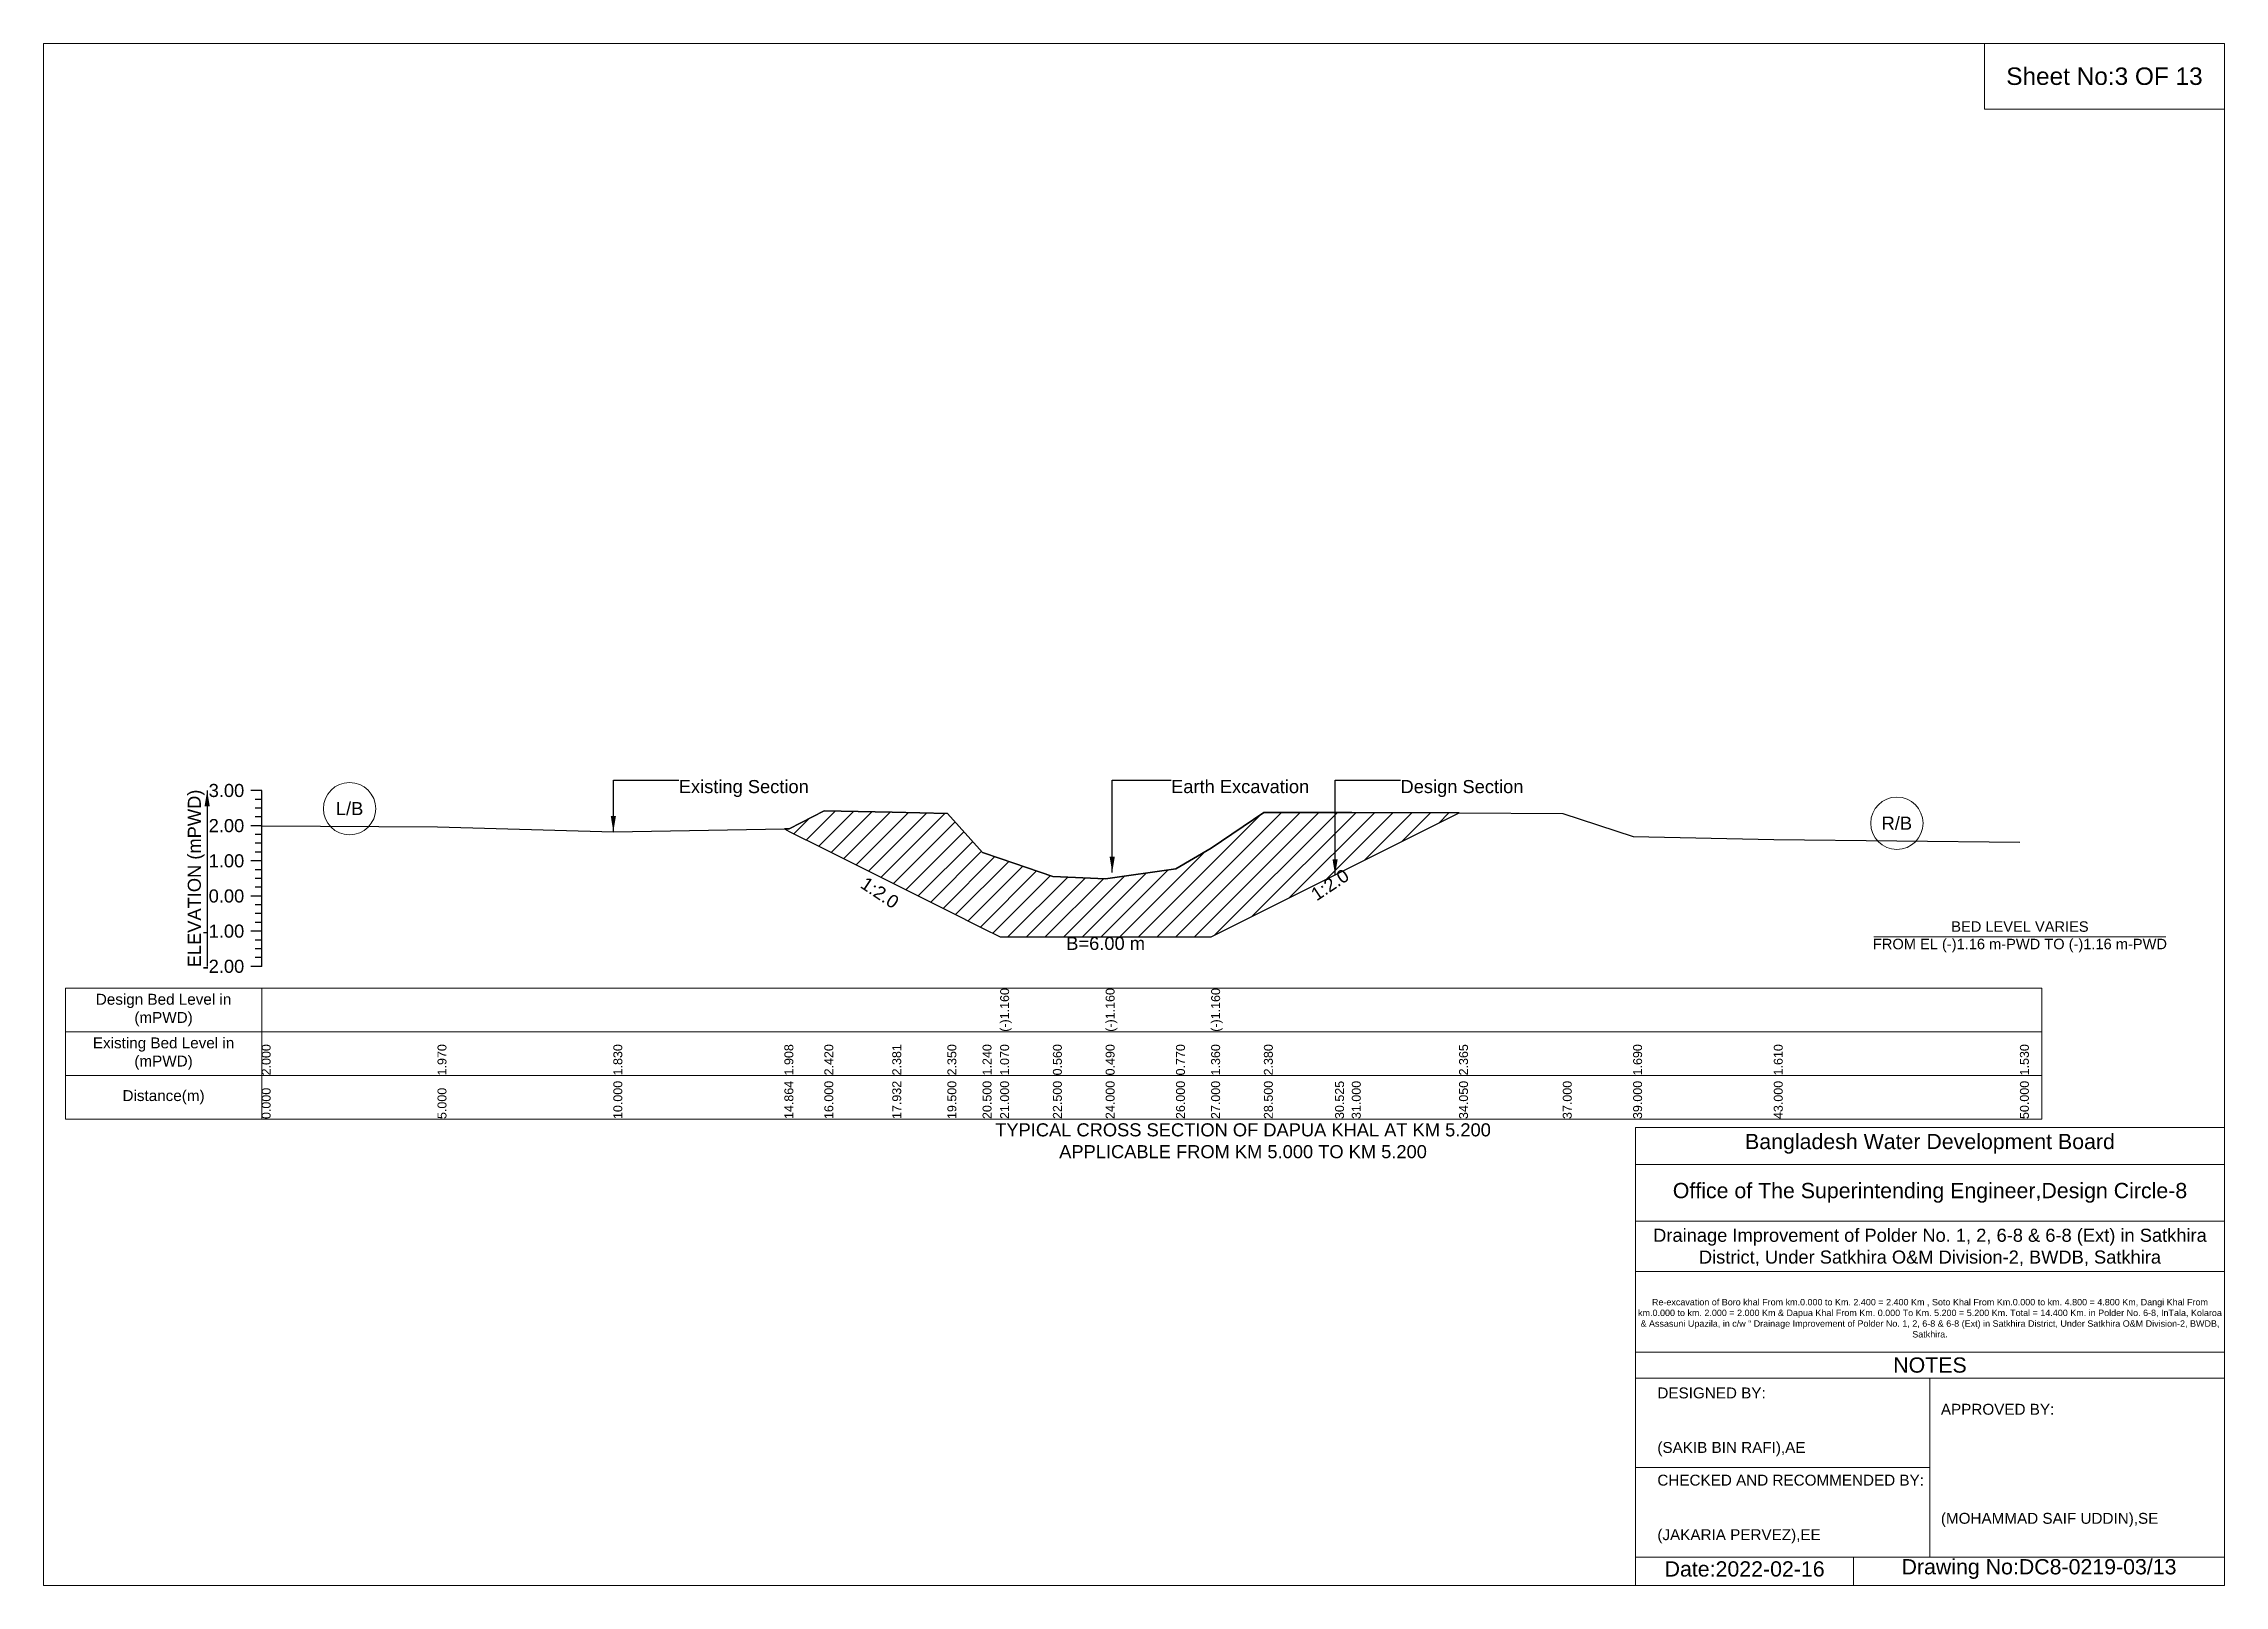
# Model space of a CAD drawing. Header units: inches. Extents: x 91000 to 538000, y -5656 to 0.
# Drawn here: x 430000 to 438000, y -5656 to 0 of the extents above; entities that cross this region are included whole.
import ezdxf

# ---------------------------------------------------------------- set-up
doc = ezdxf.new("R2010")
doc.units = ezdxf.units.IN
doc.header["$LTSCALE"] = 7
doc.header["$MEASUREMENT"] = 0
for name, color, linetype, lineweight in [('Cross section Data Border', 7, 'Continuous', 9), ('Cross Section Labels', 7, 'Continuous', 9), ('Existing_Bed_Level for Xsection', 7, 'Continuous', 25)]:
    doc.layers.add(name, color=color, linetype=linetype, lineweight=lineweight)
doc.styles.get("Standard").update_dxf_attribs({"font": 'arial.ttf'})
doc.dimstyles.get("Standard").update_dxf_attribs({"dimtxt": 45, "dimasz": 60, "dimexe": 0.18, "dimexo": 0.0625, "dimgap": 0.09, "dimtad": 0, "dimtih": 1, "dimtoh": 1, "dimdec": 4, "dimzin": 0, "dimdsep": 46, "dimtxsty": 'Standard', "dimcen": 0.09, "dimadec": 0, "dimazin": 0, "dimtfac": 1, "dimtdec": 4, "dimtofl": 0, "dimtmove": 0, "dimatfit": 3, "dimfxl": 1, "dimtolj": 1, "dimtzin": 0, "dimarcsym": 0})

msp = doc.modelspace()

# ---------------------------------------------------------------- texts
at = {"layer": 'Cross section Data Border', "char_height": 40, "width": 640, "attachment_point": 5}
for s, insert in [('Design Bed Level in (mPWD)', (430440, -3545.21)), ('Existing Bed Level in (mPWD)', (430440, -3705.21)), ('Distance(m)', (430440, -3865.21))]:
    msp.add_mtext(s, dxfattribs=dict(at, insert=insert))
at = {"layer": 'Cross Section Labels'}
for s, insert, char_height, attachment_point in [('Sheet No:3 OF 13', (437560, -120), 64, 5), ('Existing Section', (432330, -2701.51), 48, 1), ('Earth Excavation', (434136, -2701.51), 48, 1), ('Design Section', (434977.69307, -2701.51), 48, 1), ('L/B', (431122.5, -2806.645), 48, 5), ('R/B', (436798.5, -2860.18), 48, 5), ('B=6.00 m', (433896, -3276.85), 48, 2), ('BED LEVEL VARIES ^JFROM EL (-)1.16 m-PWD TO (-)1.16 m-PWD', (437250, -3276.85), 38.4, 5), ('TYPICAL CROSS SECTION OF DAPUA KHAL AT KM 5.200^JAPPLICABLE FROM KM 5.000 TO KM 5.200', (434400, -4025.21), 48, 5), ('Bangladesh Water Development Board', (436920, -4036), 56, 5), ('Office of The Superintending Engineer,Design Circle-8', (436920, -4216), 56, 5)]:
    msp.add_mtext(s, dxfattribs=dict(at, insert=insert, char_height=char_height, attachment_point=attachment_point))
at = {"layer": 'Cross Section Labels', "char_height": 48, "attachment_point": 2}
for insert, rotation in [((434705.44307, -3065.62847), 33.690067526), ((433081, -3095.1), 326.309932474)]:
    msp.add_mtext('1:2.0', dxfattribs=dict(at, insert=insert, rotation=rotation))
at = {"layer": 'Cross Section Labels'}
for s, insert, char_height, width, attachment_point in [('Drainage Improvement of Polder No. 1, 2, 6-8 & 6-8 (Ext) in Satkhira District, Under Satkhira O&M Division-2, BWDB, Satkhira', (436920, -4416), 48, 2240, 5), ('Re-excavation of Boro khal From km.0.000 to Km. 2.400 = 2.400 Km , Soto Khal From Km.0.000 to km. 4.800 = 4.800 Km, Dangi Khal From km.0.000 to km. 2.000 = 2.000 Km & Dapua Khal From Km. 0.000 To Km. 5.200 = 5.200 Km. Total = 14.400 Km. in Polder No. 6-8, InTala, Kolaroa & Assasuni Upazila, in c/w “ Drainage Improvement of Polder No. 1, 2, 6-8 & 6-8 (Ext) in Satkhira District, Under Satkhira O&M Division-2, BWDB, Satkhira.', (436920, -4676), 23.56497918, 2160, 5), ('NOTES', (436920, -4848), 56, 2240, 5), ('DESIGNED BY:^J^J^J(SAKIB BIN RAFI),AE', (435920, -5056), 40, 1120, 4), ('APPROVED BY:^J^J^J^J^J^J(MOHAMMAD SAIF UDDIN),SE', (436960, -5216), 40, 1120, 4), ('CHECKED AND RECOMMENDED BY:^J^J^J(JAKARIA PERVEZ),EE', (435920, -5376), 40, 1120, 4), ('Date:2022-02-16', (436240, -5596), 56, 1120, 5), ('Drawing No:DC8-0219-03/13', (437320, -5596), 56, 1760, 5)]:
    msp.add_mtext(s, dxfattribs=dict(at, insert=insert, char_height=char_height, width=width, attachment_point=attachment_point))
at = {"layer": 'Existing_Bed_Level for Xsection', "char_height": 48, "attachment_point": 6}
for s, insert in [('3.00', (430736, -2740.21)), ('2.00', (430736, -2869.21)), ('1.00', (430736, -2998.21)), ('0.00', (430736, -3127.21)), ('-1.00', (430736, -3256.21)), ('-2.00', (430736, -3385.21))]:
    msp.add_mtext(s, dxfattribs=dict(at, insert=insert))
at = {"layer": 'Existing_Bed_Level for Xsection', "rotation": 90}
for s, insert, char_height, attachment_point in [('ELEVATION (mPWD)', (430560, -3062.71), 48, 5), ('(-)1.160', (433509, -3625.21), 32.8, 1), ('(-)1.160', (433896, -3625.21), 32.8, 1), ('(-)1.160', (434283, -3625.21), 32.8, 1), ('2.000', (430800, -3785.21), 32.8, 1), ('1.970', (431445, -3785.21), 32.8, 1), ('1.830', (432090, -3785.21), 32.8, 1), ('1.908', (432717.5, -3785.21), 32.8, 1), ('2.420', (432864, -3785.21), 32.8, 1), ('2.381', (433113.25, -3785.21), 32.8, 1), ('2.350', (433315.5, -3785.21), 32.8, 1), ('1.240', (433444.5, -3785.21), 32.8, 1), ('1.070', (433509, -3785.21), 32.8, 1), ('0.560', (433702.5, -3785.21), 32.8, 1), ('0.490', (433896, -3785.21), 32.8, 1), ('0.770', (434154, -3785.21), 32.8, 1), ('1.360', (434283, -3785.21), 32.8, 1), ('2.380', (434476.5, -3785.21), 32.8, 1), ('2.365', (435192.38614, -3785.21), 32.8, 1), ('1.690', (435831, -3785.21), 32.8, 1), ('1.610', (436347, -3785.21), 32.8, 1), ('1.530', (437250, -3785.21), 32.8, 1), ('0.000', (430800, -3945.21), 32.8, 1), ('5.000', (431445, -3945.21), 32.8, 1), ('10.000', (432090, -3945.21), 32.8, 1), ('14.864', (432717.5, -3945.21), 32.8, 1), ('16.000', (432864, -3945.21), 32.8, 1), ('17.932', (433113.25, -3945.21), 32.8, 1), ('19.500', (433315.5, -3945.21), 32.8, 1), ('20.500', (433444.5, -3945.21), 32.8, 1), ('21.000', (433509, -3945.21), 32.8, 1), ('22.500', (433702.5, -3945.21), 32.8, 1), ('24.000', (433896, -3945.21), 32.8, 1), ('26.000', (434154, -3945.21), 32.8, 1), ('27.000', (434283, -3945.21), 32.8, 1), ('28.500', (434476.5, -3945.21), 32.8, 1), ('30.525', (434737.69307, -3945.21), 32.8, 1), ('31.000', (434799, -3945.21), 32.8, 1), ('34.050', (435192.38614, -3945.21), 32.8, 1), ('37.000', (435573, -3945.21), 32.8, 1), ('39.000', (435831, -3945.21), 32.8, 1), ('43.000', (436347, -3945.21), 32.8, 1), ('50.000', (437250, -3945.21), 32.8, 1)]:
    msp.add_mtext(s, dxfattribs=dict(at, insert=insert, char_height=char_height, attachment_point=attachment_point))

# ---------------------------------------------------------------- hatches: boundary and pattern name
at = {"layer": 'Existing_Bed_Level for Xsection'}
h = msp.add_hatch(dxfattribs=at)
h.set_pattern_fill('ANSI31', color=256, scale=387, style=0)
h.paths.add_polyline_path([(432717.5, -2881.1), (432735, -2889.85), (432864, -2954.35), (433113.25, -3078.975), (433315.5, -3180.1), (433444.5, -3244.6), (433509, -3276.85), (433702.5, -3276.85), (433896, -3276.85), (434154, -3276.85), (434283, -3276.85), (434476.5, -3180.1), (434737.69307, -3049.50347), (434799, -3018.85), (435192.38614, -2822.15693), (434799, -2820.19), (434737.69307, -2820.19), (434476.5, -2820.19), (434283, -2951.77), (434154, -3027.88), (433896, -3064), (433702.5, -3054.97), (433509, -2989.18), (433444.5, -2967.25), (433315.5, -2824.06), (433113.25, -2820.015), (432864, -2815.03), (432735, -2880.82)])

# ---------------------------------------------------------------- linework, layer by layer
at = {"layer": 'Cross section Data Border'}
msp.add_lwpolyline([(430080, -3465.21), (437330, -3465.21), (437330, -3945.21), (430080, -3945.21)], close=True, dxfattribs=at)
for points in [[(430800, -3465.21), (430800, -3945.21)], [(430080, -3625.21), (437330, -3625.21)], [(430080, -3785.21), (437330, -3785.21)]]:
    msp.add_lwpolyline(points, dxfattribs=at)
at = {"layer": 'Cross Section Labels'}
for points in [[(430000, 0), (438000, 0), (438000, -5656), (430000, -5656)], [(437120, 0), (438000, 0), (438000, -240), (437120, -240)]]:
    msp.add_lwpolyline(points, close=True, dxfattribs=at)
for points in [[(436714.19427, -3276.85), (437785.80573, -3276.85)], [(435840, -5656), (435840, -3976), (438000, -3976)], [(435840, -4112), (438000, -4112)], [(435840, -4320), (438000, -4320)], [(435840, -4504), (438000, -4504)], [(435840, -4800), (438000, -4800)], [(435840, -4896), (438000, -4896)], [(436920, -4896), (436920, -5552)], [(435840, -5224), (436920, -5224)], [(435840, -5552), (438000, -5552)], [(436640, -5552), (436640, -5656)]]:
    msp.add_lwpolyline(points, dxfattribs=at)
for centre in [(431122.5, -2806.645), (436798.5, -2860.18)]:
    msp.add_circle(centre, 96, dxfattribs=at)
at = {"layer": 'Existing_Bed_Level for Xsection'}
for points in [[(430800, -2740.21), (430760, -2740.21)], [(430800, -2772.46), (430776, -2772.46)], [(430800, -3385.21), (430800, -3256.21), (430800, -3127.21), (430800, -2998.21), (430800, -2869.21), (430800, -2740.21)], [(430800, -2869.21), (430760, -2869.21)], [(430800, -2804.71), (430776, -2804.71)], [(430800, -2836.96), (430776, -2836.96)], [(430800, -2869.21), (431445, -2873.08), (432090, -2891.14), (432717.5, -2881.1), (432735, -2880.82), (432864, -2815.03), (433113.25, -2820.015), (433315.5, -2824.06), (433444.5, -2967.25), (433509, -2989.18), (433509, -2989.18), (433702.5, -3054.97), (433896, -3064), (433896, -3064), (434154, -3027.88), (434283, -2951.77), (434283, -2951.77), (434476.5, -2820.19), (434737.69307, -2820.19), (434799, -2820.19), (435192.38614, -2822.15693), (435573, -2824.06), (435831, -2909.2), (436347, -2919.52), (437250, -2929.84)], [(430800, -2901.46), (430776, -2901.46)], [(430800, -2933.71), (430776, -2933.71)], [(430800, -2998.21), (430760, -2998.21)], [(430800, -2965.96), (430776, -2965.96)], [(430800, -3030.46), (430776, -3030.46)], [(430800, -3062.71), (430776, -3062.71)], [(430800, -3094.96), (430776, -3094.96)], [(430800, -3127.21), (430760, -3127.21)], [(430800, -3159.46), (430776, -3159.46)], [(430800, -3191.71), (430776, -3191.71)], [(430800, -3256.21), (430760, -3256.21)], [(430800, -3223.96), (430776, -3223.96)], [(430800, -3288.46), (430776, -3288.46)], [(430800, -3320.71), (430776, -3320.71)], [(430800, -3352.96), (430776, -3352.96)], [(430800, -3385.21), (430760, -3385.21)]]:
    msp.add_lwpolyline(points, dxfattribs=at)
msp.add_lwpolyline([(432717.5, -2881.1), (432717.5, -2881.1), (432735, -2889.85), (432864, -2954.35), (433113.25, -3078.975), (433315.5, -3180.1), (433444.5, -3244.6), (433509, -3276.85), (433509, -3276.85), (433702.5, -3276.85), (433896, -3276.85), (433896, -3276.85), (434154, -3276.85), (434283, -3276.85), (434283, -3276.85), (434476.5, -3180.1), (434737.69307, -3049.50347), (434799, -3018.85), (435192.38614, -2822.15693), (435192.38614, -2822.15693), (435192.38614, -2822.15693), (434799, -2820.19), (434737.69307, -2820.19), (434476.5, -2820.19), (434283, -2951.77), (434283, -2951.77), (434154, -3027.88), (433896, -3064), (433896, -3064), (433702.5, -3054.97), (433509, -2989.18), (433509, -2989.18), (433444.5, -2967.25), (433315.5, -2824.06), (433113.25, -2820.015), (432864, -2815.03), (432735, -2880.82), (432717.5, -2881.1)], close=True, dxfattribs=at)

msp.set_redraw_order([(e.dxf.handle, doc.entitydb.next_handle()) for e in msp.query("TEXT MTEXT ATTDEF DIMENSION ARC_DIMENSION")])  # texts and dimensions are drawn at this point

# ---------------------------------------------------------------- leaders
at = {"layer": 'Cross Section Labels', "annotation_type": 0, "has_hookline": 1, "hookline_direction": 0}
for points, text_width in [([(432090, -2891.14), (432090, -2701.51), (432329.91, -2701.51)], 467.16508), ([(433920.11654, -3040.382), (433920.11654, -2701.51), (434135.91, -2701.51)], 496.99318), ([(434737.69307, -3049.50347), (434737.69307, -2701.51), (434977.60307, -2701.51)], 441.23329)]:
    msp.add_leader(points, dimstyle='Standard', override={"dimasz": 57.6}, dxfattribs=dict(at, text_width=text_width))
at = {"layer": 'Existing_Bed_Level for Xsection'}
msp.add_leader([(430600, -2740.21), (430600, -3385.21)], dimstyle='Standard', override={"dimasz": 57.6}, dxfattribs=at)

doc.saveas('drawing.dxf')
